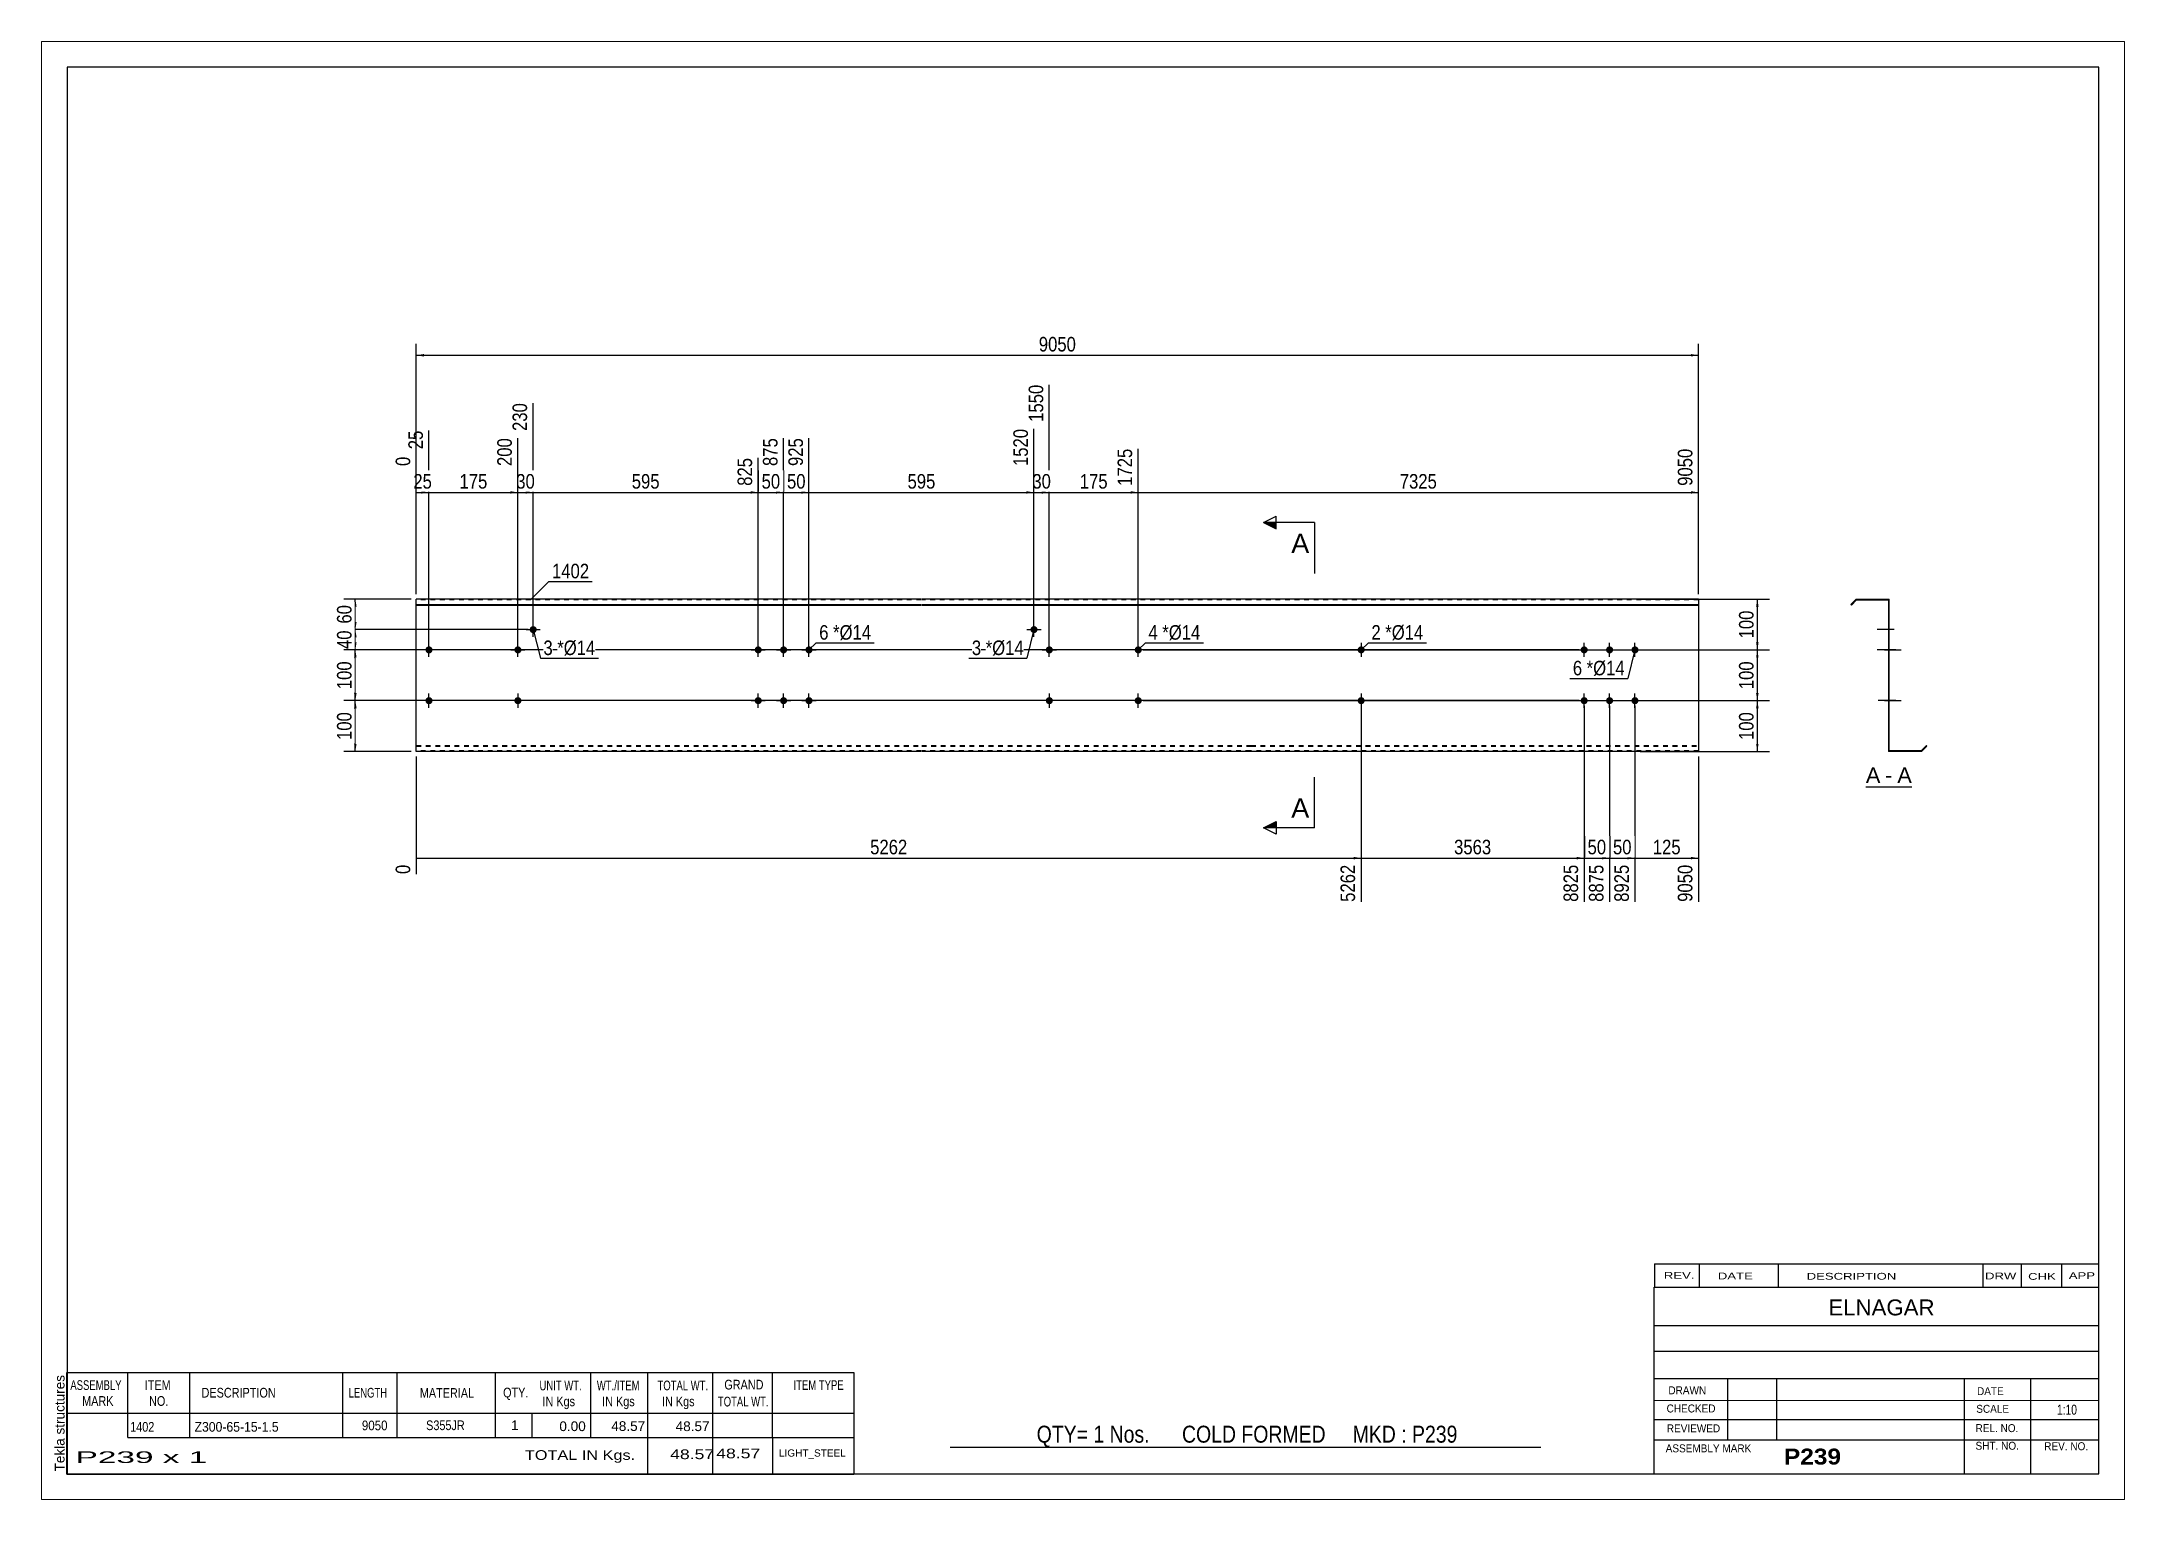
# Paper-space layout 'Layout1' of a CAD drawing. Header units: millimetres. Extents: x 0 to 410, y 0 to 287.
# The model-space entities are those that its viewports show. They can reach past a viewport. Long polylines and large blocks are cut down to what shows.
import ezdxf

# ---------------------------------------------------------------- set-up
doc = ezdxf.new("R2010")
doc.units = ezdxf.units.MM
doc.linetypes.add('DXK_LINE_DOT1', pattern=[1.8814, 0.9407, -0.9407])
doc.layers.add('Viewport layer', color=7, linetype='Continuous', plot=False)
doc.styles.add('Arial', font='ARIAL.TTF', dxfattribs={"height": 0.2})
doc.styles.add('Arial Bold', font='ARIALBD.TTF', dxfattribs={"height": 0.2})
doc.styles.add('Arial Narrow', font='ARIALN.TTF', dxfattribs={"height": 0.2})

# ---------------------------------------------------------------- blocks, each defined once
blk = doc.blocks.new('Unknown-629092433-1875')
at = {"color": 5, "linetype": 'Continuous'}
for p, q in [((331.25, 119.75), (-68.75, 119.75)), ((-68.75, 119.75), (-68.75, -157.25)), ((331.25, -157.25), (331.25, 119.75)), ((-68.75, -157.25), (331.25, -157.25))]:
    blk.add_line(p, q, dxfattribs=at)
at = {"color": 174, "linetype": 'Continuous', "style": 'Arial'}
blk.add_text('Tekla structures', height=1.9102, rotation=90, dxfattribs=at).set_placement((-69.25, -156.75))
blk = doc.blocks.new('Unknown-629092433-12 - 1234')
at = {"color": 7, "linetype": 'Continuous'}
blk.add_line((285.37, -21.95), (294.4, -21.95), dxfattribs=at)
at = {"color": 0, "linetype": 'Continuous'}
blk.add_wipeout([(288.21, -21.2), (288.21, -18), (285.37, -18), (285.37, -21.2)], dxfattribs=at)
blk.add_wipeout([(290.6, -21.2), (290.6, -18), (289.17, -18), (289.17, -21.2)], dxfattribs=at)
at = {"color": 96, "linetype": 'Continuous', "style": 'Arial'}
blk.add_text('A', height=3.06, dxfattribs=at).set_placement((285.37, -21.2))
at = {"color": 0, "linetype": 'Continuous'}
blk.add_wipeout([(294.4, -21.2), (294.4, -18), (291.56, -18), (291.56, -21.2)], dxfattribs=at)
at = {"color": 96, "linetype": 'Continuous', "style": 'Arial'}
for s, p in [('-', (289.17, -21.2)), ('A', (291.56, -21.2))]:
    blk.add_text(s, height=3.06, dxfattribs=at).set_placement(p)
blk = doc.blocks.new('Bolt-629092433-1223 - 1203')
at = {"linetype": 'Continuous'}
blk.add_hatch(color=3, dxfattribs=at).paths.add_polyline_path([(20.7, -5, -1), (19.3, -5, -1)])
at = {"color": 3, "linetype": 'Continuous'}
for p, q in [((20, -3.6), (20, -6.4)), ((21.4, -5), (18.6, -5))]:
    blk.add_line(p, q, dxfattribs=at)
blk = doc.blocks.new('Part-629092433-1218 - 1203')
at = {"color": 2, "linetype": 'Continuous'}
for p, q in [((0, -15), (0, 15)), ((45.11, 15), (0, 15)), ((0, 13.94), (45.11, 13.94)), ((0, 13.83), (45.11, 13.83)), ((99.4, 15), (45.21, 15)), ((45.21, 13.94), (99.4, 13.94)), ((45.21, 13.83), (99.4, 13.83)), ((164.21, 15), (99.5, 15)), ((99.5, 13.94), (164.21, 13.94)), ((99.5, 13.83), (164.21, 13.83)), ((207.71, 15), (164.31, 15)), ((164.31, 13.94), (207.71, 13.94)), ((164.31, 13.83), (207.71, 13.83)), ((252.41, 15), (207.81, 15)), ((207.81, 13.94), (252.41, 13.94)), ((207.81, 13.83), (252.41, 13.83)), ((252.41, 15), (252.41, -15)), ((45.11, -15), (0, -15)), ((99.4, -15), (45.21, -15)), ((164.21, -15), (99.5, -15)), ((207.71, -15), (164.31, -15)), ((252.41, -15), (207.81, -15))]:
    blk.add_line(p, q, dxfattribs=at)
at = {"color": 7, "linetype": 'DXK_LINE_DOT1'}
for p, q in [((45.11, 14.85), (0, 14.85)), ((99.4, 14.85), (45.21, 14.85)), ((164.21, 14.85), (99.5, 14.85)), ((207.71, 14.85), (164.31, 14.85)), ((252.41, 14.85), (207.81, 14.85)), ((0, -13.83), (45.11, -13.83)), ((0, -13.94), (45.11, -13.94)), ((45.11, -14.85), (0, -14.85)), ((45.21, -13.83), (99.4, -13.83)), ((45.21, -13.94), (99.4, -13.94)), ((99.4, -14.85), (45.21, -14.85)), ((99.5, -13.83), (164.21, -13.83)), ((99.5, -13.94), (164.21, -13.94)), ((164.21, -14.85), (99.5, -14.85)), ((164.31, -13.83), (207.71, -13.83)), ((164.31, -13.94), (207.71, -13.94)), ((207.71, -14.85), (164.31, -14.85)), ((207.81, -13.83), (252.41, -13.83)), ((207.81, -13.94), (252.41, -13.94)), ((252.41, -14.85), (207.81, -14.85))]:
    blk.add_line(p, q, dxfattribs=at)
blk = doc.blocks.new('Bolt-629092433-1219 - 1203')
at = {"linetype": 'Continuous'}
for points in [[(229.21, 5, -1), (230.61, 5, -1)], [(234.21, 5, -1), (235.61, 5, -1)], [(239.21, 5, -1), (240.61, 5, -1)], [(229.21, -5, -1), (230.61, -5, -1)], [(234.21, -5, -1), (235.61, -5, -1)], [(239.21, -5, -1), (240.61, -5, -1)]]:
    blk.add_hatch(color=3, dxfattribs=at).paths.add_polyline_path(points)
at = {"color": 3, "linetype": 'Continuous'}
for p, q in [((228.51, 5), (231.31, 5)), ((229.91, 3.6), (229.91, 6.4)), ((233.51, 5), (236.31, 5)), ((234.91, 3.6), (234.91, 6.4)), ((238.51, 5), (241.31, 5)), ((239.91, 3.6), (239.91, 6.4)), ((229.91, -6.4), (229.91, -3.6)), ((234.91, -6.4), (234.91, -3.6)), ((239.91, -6.4), (239.91, -3.6)), ((228.51, -5), (231.31, -5)), ((233.51, -5), (236.31, -5)), ((238.51, -5), (241.31, -5))]:
    blk.add_line(p, q, dxfattribs=at)
blk = doc.blocks.new('Bolt-629092433-1220 - 1203')
at = {"linetype": 'Continuous'}
for points in [[(66.61, 5, -1), (68.01, 5, -1)], [(71.61, 5, -1), (73.01, 5, -1)], [(76.61, 5, -1), (78.01, 5, -1)], [(66.61, -5, -1), (68.01, -5, -1)], [(71.61, -5, -1), (73.01, -5, -1)], [(76.61, -5, -1), (78.01, -5, -1)]]:
    blk.add_hatch(color=3, dxfattribs=at).paths.add_polyline_path(points)
at = {"color": 3, "linetype": 'Continuous'}
for p, q in [((65.91, 5), (68.71, 5)), ((67.31, 3.6), (67.31, 6.4)), ((70.91, 5), (73.71, 5)), ((72.31, 3.6), (72.31, 6.4)), ((75.91, 5), (78.71, 5)), ((77.31, 3.6), (77.31, 6.4)), ((67.31, -6.4), (67.31, -3.6)), ((72.31, -6.4), (72.31, -3.6)), ((77.31, -6.4), (77.31, -3.6)), ((65.91, -5), (68.71, -5)), ((70.91, -5), (73.71, -5)), ((75.91, -5), (78.71, -5))]:
    blk.add_line(p, q, dxfattribs=at)
blk = doc.blocks.new('Bolt-629092433-1221 - 1203')
at = {"linetype": 'Continuous'}
blk.add_hatch(color=3, dxfattribs=at).paths.add_polyline_path([(22.31, 8.99, -1), (23.71, 8.99, -1)])
at = {"color": 3, "linetype": 'Continuous'}
for p, q in [((21.61, 8.99), (24.41, 8.99)), ((23.01, 7.59), (23.01, 10.39))]:
    blk.add_line(p, q, dxfattribs=at)
blk = doc.blocks.new('Bolt-629092433-1222 - 1203')
at = {"linetype": 'Continuous'}
blk.add_hatch(color=3, dxfattribs=at).paths.add_polyline_path([(19.3, 5, -1), (20.7, 5, -1)])
at = {"color": 3, "linetype": 'Continuous'}
for p, q in [((18.6, 5), (21.4, 5)), ((20, 3.6), (20, 6.4))]:
    blk.add_line(p, q, dxfattribs=at)
blk = doc.blocks.new('Bolt-629092433-1224 - 1203')
at = {"linetype": 'Continuous'}
blk.add_hatch(color=3, dxfattribs=at).paths.add_polyline_path([(120.9, 8.99, -1), (122.3, 8.99, -1)])
at = {"color": 3, "linetype": 'Continuous'}
for p, q in [((120.2, 8.99), (123, 8.99)), ((121.6, 7.59), (121.6, 10.39))]:
    blk.add_line(p, q, dxfattribs=at)
blk = doc.blocks.new('Bolt-629092433-1225 - 1203')
at = {"linetype": 'Continuous'}
blk.add_hatch(color=3, dxfattribs=at).paths.add_polyline_path([(123.92, 5, -1), (125.32, 5, -1)])
at = {"color": 3, "linetype": 'Continuous'}
for p, q in [((123.22, 5), (126.02, 5)), ((124.62, 3.6), (124.62, 6.4))]:
    blk.add_line(p, q, dxfattribs=at)
blk = doc.blocks.new('Bolt-629092433-1226 - 1203')
at = {"linetype": 'Continuous'}
blk.add_hatch(color=3, dxfattribs=at).paths.add_polyline_path([(125.32, -5, -1), (123.92, -5, -1)])
at = {"color": 3, "linetype": 'Continuous'}
for p, q in [((124.62, -3.6), (124.62, -6.4)), ((126.02, -5), (123.22, -5))]:
    blk.add_line(p, q, dxfattribs=at)
blk = doc.blocks.new('Bolt-629092433-1227 - 1203')
at = {"linetype": 'Continuous'}
for points in [[(1.8, 5, -1), (3.2, 5, -1)], [(141.42, 5, -1), (142.82, 5, -1)]]:
    blk.add_hatch(color=3, dxfattribs=at).paths.add_polyline_path(points)
at = {"color": 3, "linetype": 'Continuous'}
for p, q in [((3.9, 5), (1.1, 5)), ((2.5, 3.6), (2.5, 6.4)), ((143.52, 5), (140.72, 5)), ((142.12, 3.6), (142.12, 6.4))]:
    blk.add_line(p, q, dxfattribs=at)
blk = doc.blocks.new('Bolt-629092433-1228 - 1203')
at = {"linetype": 'Continuous'}
for points in [[(1.8, -5, -1), (3.2, -5, -1)], [(141.42, -5, -1), (142.82, -5, -1)]]:
    blk.add_hatch(color=3, dxfattribs=at).paths.add_polyline_path(points)
at = {"color": 3, "linetype": 'Continuous'}
for p, q in [((2.5, -6.4), (2.5, -3.6)), ((142.12, -6.4), (142.12, -3.6)), ((3.9, -5), (1.1, -5)), ((143.52, -5), (140.72, -5))]:
    blk.add_line(p, q, dxfattribs=at)
blk = doc.blocks.new('Bolt-629092433-1229 - 1203')
at = {"linetype": 'Continuous'}
for points in [[(186.71, 5, -1), (185.31, 5, -1)], [(186.71, -5, -1), (185.31, -5, -1)]]:
    blk.add_hatch(color=3, dxfattribs=at).paths.add_polyline_path(points)
at = {"color": 3, "linetype": 'Continuous'}
for p, q in [((187.41, 5), (184.61, 5)), ((186.01, 6.4), (186.01, 3.6)), ((186.01, -3.6), (186.01, -6.4)), ((187.41, -5), (184.61, -5))]:
    blk.add_line(p, q, dxfattribs=at)
blk = doc.blocks.new('Bolt-629092433-1240 - 1234')
at = {"linetype": 'Continuous'}
blk.add_hatch(color=3, dxfattribs=at).paths.add_polyline_path([(289.81, 5.7), (289.81, 4.3), (289.96, 4.3), (289.96, 5.7)])
at = {"color": 3, "linetype": 'Continuous'}
for p, q in [((290.91, 5), (287.61, 5)), ((289.96, 5.7), (289.81, 5.7)), ((289.96, 4.3), (289.81, 4.3))]:
    blk.add_line(p, q, dxfattribs=at)
blk = doc.blocks.new('Part-629092433-1236 - 1234')
at = {"color": 2, "linetype": 'Continuous'}
for p, q in [((283.46, 15), (282.4, 13.94)), ((282.4, 13.94), (282.51, 13.83)), ((282.51, 13.83), (283.52, 14.85)), ((283.46, 15), (289.96, 15)), ((283.52, 14.85), (289.81, 14.85)), ((289.81, 14.85), (289.81, -15)), ((289.96, -14.85), (289.96, 15)), ((296.31, -15), (289.81, -15)), ((296.25, -14.85), (289.96, -14.85)), ((297.27, -13.83), (296.25, -14.85)), ((296.31, -15), (297.37, -13.94)), ((297.37, -13.94), (297.27, -13.83))]:
    blk.add_line(p, q, dxfattribs=at)
blk = doc.blocks.new('Bolt-629092433-1237 - 1234')
at = {"linetype": 'Continuous'}
for points in [[(289.81, 5.7), (289.81, 4.3), (289.96, 4.3), (289.96, 5.7)], [(289.81, 5.7), (289.81, 4.3), (289.96, 4.3), (289.96, 5.7)], [(289.81, 5.7), (289.81, 4.3), (289.96, 4.3), (289.96, 5.7)], [(289.81, -4.3), (289.81, -5.7), (289.96, -5.7), (289.96, -4.3)], [(289.81, -4.3), (289.81, -5.7), (289.96, -5.7), (289.96, -4.3)], [(289.81, -4.3), (289.81, -5.7), (289.96, -5.7), (289.96, -4.3)]]:
    blk.add_hatch(color=3, dxfattribs=at).paths.add_polyline_path(points)
at = {"color": 3, "linetype": 'Continuous'}
for p, q in [((291.26, 5), (287.96, 5)), ((291.26, 5), (287.96, 5)), ((291.26, 5), (287.96, 5)), ((289.96, 5.7), (289.81, 5.7)), ((289.96, 5.7), (289.81, 5.7)), ((289.96, 5.7), (289.81, 5.7)), ((289.96, 4.3), (289.81, 4.3)), ((289.96, 4.3), (289.81, 4.3)), ((289.96, 4.3), (289.81, 4.3)), ((291.26, -5), (287.96, -5)), ((291.26, -5), (287.96, -5)), ((291.26, -5), (287.96, -5)), ((289.96, -4.3), (289.81, -4.3)), ((289.96, -4.3), (289.81, -4.3)), ((289.96, -4.3), (289.81, -4.3)), ((289.96, -5.7), (289.81, -5.7)), ((289.96, -5.7), (289.81, -5.7)), ((289.96, -5.7), (289.81, -5.7))]:
    blk.add_line(p, q, dxfattribs=at)
blk = doc.blocks.new('Bolt-629092433-1238 - 1234')
at = {"linetype": 'Continuous'}
for points in [[(289.81, 5.7), (289.81, 4.3), (289.96, 4.3), (289.96, 5.7)], [(289.81, 5.7), (289.81, 4.3), (289.96, 4.3), (289.96, 5.7)], [(289.81, 5.7), (289.81, 4.3), (289.96, 4.3), (289.96, 5.7)], [(289.81, -4.3), (289.81, -5.7), (289.96, -5.7), (289.96, -4.3)], [(289.81, -4.3), (289.81, -5.7), (289.96, -5.7), (289.96, -4.3)], [(289.81, -4.3), (289.81, -5.7), (289.96, -5.7), (289.96, -4.3)]]:
    blk.add_hatch(color=3, dxfattribs=at).paths.add_polyline_path(points)
at = {"color": 3, "linetype": 'Continuous'}
for p, q in [((291.26, 5), (287.96, 5)), ((291.26, 5), (287.96, 5)), ((291.26, 5), (287.96, 5)), ((289.96, 5.7), (289.81, 5.7)), ((289.96, 5.7), (289.81, 5.7)), ((289.96, 5.7), (289.81, 5.7)), ((289.96, 4.3), (289.81, 4.3)), ((289.96, 4.3), (289.81, 4.3)), ((289.96, 4.3), (289.81, 4.3)), ((291.26, -5), (287.96, -5)), ((291.26, -5), (287.96, -5)), ((291.26, -5), (287.96, -5)), ((289.96, -4.3), (289.81, -4.3)), ((289.96, -4.3), (289.81, -4.3)), ((289.96, -4.3), (289.81, -4.3)), ((289.96, -5.7), (289.81, -5.7)), ((289.96, -5.7), (289.81, -5.7)), ((289.96, -5.7), (289.81, -5.7))]:
    blk.add_line(p, q, dxfattribs=at)
blk = doc.blocks.new('Bolt-629092433-1239 - 1234')
at = {"linetype": 'Continuous'}
blk.add_hatch(color=3, dxfattribs=at).paths.add_polyline_path([(289.81, 9.69), (289.81, 8.29), (289.96, 8.29), (289.96, 9.69)])
at = {"color": 3, "linetype": 'Continuous'}
for p, q in [((290.91, 8.99), (287.61, 8.99)), ((289.96, 9.69), (289.81, 9.69)), ((289.96, 8.29), (289.81, 8.29))]:
    blk.add_line(p, q, dxfattribs=at)
blk = doc.blocks.new('Bolt-629092433-1241 - 1234')
at = {"linetype": 'Continuous'}
blk.add_hatch(color=3, dxfattribs=at).paths.add_polyline_path([(289.96, -5.7), (289.96, -4.3), (289.81, -4.3), (289.81, -5.7)])
at = {"color": 3, "linetype": 'Continuous'}
for p, q in [((289.96, -4.3), (289.81, -4.3)), ((290.76, -5), (289.81, -5)), ((289.96, -5.7), (289.81, -5.7))]:
    blk.add_line(p, q, dxfattribs=at)
blk = doc.blocks.new('Bolt-629092433-1242 - 1234')
at = {"linetype": 'Continuous'}
blk.add_hatch(color=3, dxfattribs=at).paths.add_polyline_path([(289.81, 9.69), (289.81, 8.29), (289.96, 8.29), (289.96, 9.69)])
at = {"color": 3, "linetype": 'Continuous'}
for p, q in [((290.91, 8.99), (287.61, 8.99)), ((289.96, 9.69), (289.81, 9.69)), ((289.96, 8.29), (289.81, 8.29))]:
    blk.add_line(p, q, dxfattribs=at)
blk = doc.blocks.new('Bolt-629092433-1243 - 1234')
at = {"linetype": 'Continuous'}
blk.add_hatch(color=3, dxfattribs=at).paths.add_polyline_path([(289.81, 5.7), (289.81, 4.3), (289.96, 4.3), (289.96, 5.7)])
at = {"color": 3, "linetype": 'Continuous'}
for p, q in [((290.91, 5), (287.61, 5)), ((289.96, 5.7), (289.81, 5.7)), ((289.96, 4.3), (289.81, 4.3))]:
    blk.add_line(p, q, dxfattribs=at)
blk = doc.blocks.new('Bolt-629092433-1244 - 1234')
at = {"linetype": 'Continuous'}
blk.add_hatch(color=3, dxfattribs=at).paths.add_polyline_path([(289.96, -5.7), (289.96, -4.3), (289.81, -4.3), (289.81, -5.7)])
at = {"color": 3, "linetype": 'Continuous'}
for p, q in [((289.96, -4.3), (289.81, -4.3)), ((290.76, -5), (289.81, -5)), ((289.96, -5.7), (289.81, -5.7))]:
    blk.add_line(p, q, dxfattribs=at)
blk = doc.blocks.new('Bolt-629092433-1245 - 1234')
at = {"linetype": 'Continuous'}
blk.add_hatch(color=3, dxfattribs=at).paths.add_polyline_path([(289.81, 5.7), (289.81, 4.3), (289.96, 4.3), (289.96, 5.7)])
blk.add_hatch(color=3, dxfattribs=at).paths.add_polyline_path([(289.81, 5.7), (289.81, 4.3), (289.96, 4.3), (289.96, 5.7)])
at = {"color": 3, "linetype": 'Continuous'}
for p, q in [((289.01, 5), (292.31, 5)), ((289.01, 5), (292.31, 5)), ((289.81, 5.7), (289.96, 5.7)), ((289.81, 5.7), (289.96, 5.7)), ((289.81, 4.3), (289.96, 4.3)), ((289.81, 4.3), (289.96, 4.3))]:
    blk.add_line(p, q, dxfattribs=at)
blk = doc.blocks.new('Bolt-629092433-1246 - 1234')
at = {"linetype": 'Continuous'}
blk.add_hatch(color=3, dxfattribs=at).paths.add_polyline_path([(289.81, -4.3), (289.81, -5.7), (289.96, -5.7), (289.96, -4.3)])
blk.add_hatch(color=3, dxfattribs=at).paths.add_polyline_path([(289.81, -4.3), (289.81, -5.7), (289.96, -5.7), (289.96, -4.3)])
at = {"color": 3, "linetype": 'Continuous'}
for p, q in [((289.01, -5), (292.31, -5)), ((289.01, -5), (292.31, -5)), ((289.81, -4.3), (289.96, -4.3)), ((289.81, -4.3), (289.96, -4.3)), ((289.81, -5.7), (289.96, -5.7)), ((289.81, -5.7), (289.96, -5.7))]:
    blk.add_line(p, q, dxfattribs=at)
blk = doc.blocks.new('Bolt-629092433-1247 - 1234')
at = {"linetype": 'Continuous'}
for points in [[(289.96, 4.3), (289.96, 5.7), (289.81, 5.7), (289.81, 4.3)], [(289.96, -5.7), (289.96, -4.3), (289.81, -4.3), (289.81, -5.7)]]:
    blk.add_hatch(color=3, dxfattribs=at).paths.add_polyline_path(points)
at = {"color": 3, "linetype": 'Continuous'}
for p, q in [((289.96, 5), (287.81, 5)), ((289.96, 5.7), (289.81, 5.7)), ((289.96, 4.3), (289.81, 4.3)), ((289.96, -5), (287.81, -5)), ((289.96, -4.3), (289.81, -4.3)), ((289.96, -5.7), (289.81, -5.7))]:
    blk.add_line(p, q, dxfattribs=at)
blk = doc.blocks.new('StraightDimension-629092433-1328 - 1203')
at = {"linetype": 'Continuous'}
for points in [[(-12.25, 13.5), (-12, 15), (-11.75, 13.5)], [(-11.75, 10.49), (-12, 8.99), (-12.25, 10.49)]]:
    blk.add_hatch(color=7, dxfattribs=at).paths.add_polyline_path(points)
at = {"color": 7, "linetype": 'Continuous'}
for p, q in [((-1, 15), (-14.25, 15)), ((-12, 8.99), (-12, 15)), ((22.01, 8.99), (-14.25, 8.99))]:
    blk.add_line(p, q, dxfattribs=at)
at = {"color": 0}
blk.add_wipeout([(-12.15, 14.42), (-16.35, 14.42), (-16.35, 9.57), (-12.15, 9.57)], dxfattribs=at)
at = {"color": 3, "style": 'Arial Narrow'}
blk.add_text('60', height=2.863, rotation=90.0002, dxfattribs=at).set_placement((-12.75, 10.17))
blk = doc.blocks.new('StraightDimension-629092433-1348 - 1203')
at = {"linetype": 'Continuous'}
for points in [[(263.75, 13.5), (264, 15), (264.25, 13.5)], [(264.25, 6.5), (264, 5), (263.75, 6.5)]]:
    blk.add_hatch(color=7, dxfattribs=at).paths.add_polyline_path(points)
at = {"color": 7, "linetype": 'Continuous'}
for p, q in [((240.91, 15), (266.4, 15)), ((264, 5), (264, 15)), ((143.12, 5), (266.4, 5))]:
    blk.add_line(p, q, dxfattribs=at)
at = {"color": 0}
blk.add_wipeout([(263.85, 13.34), (259.65, 13.34), (259.65, 6.66), (263.85, 6.66)], dxfattribs=at)
at = {"color": 3, "style": 'Arial Narrow'}
blk.add_text('100', height=2.863, rotation=90.0002, dxfattribs=at).set_placement((263.25, 7.26))
blk = doc.blocks.new('StraightDimension-629092433-1350 - 1203')
at = {"linetype": 'Continuous'}
for points in [[(263.75, -6.5), (264, -5), (264.25, -6.5)], [(264.25, -13.5), (264, -15), (263.75, -13.5)]]:
    blk.add_hatch(color=7, dxfattribs=at).paths.add_polyline_path(points)
at = {"color": 7, "linetype": 'Continuous'}
for p, q in [((143.12, -5), (266.4, -5)), ((264, -15), (264, -5)), ((240.91, -15), (266.4, -15))]:
    blk.add_line(p, q, dxfattribs=at)
at = {"color": 0}
blk.add_wipeout([(263.85, -6.66), (259.65, -6.66), (259.65, -13.34), (263.85, -13.34)], dxfattribs=at)
at = {"color": 3, "style": 'Arial Narrow'}
blk.add_text('100', height=2.863, rotation=90.0002, dxfattribs=at).set_placement((263.25, -12.74))
blk = doc.blocks.new('StraightDimension-629092433-1312 - 1203')
at = {"linetype": 'Continuous'}
blk.add_hatch(color=7, dxfattribs=at).paths.add_polyline_path([(184.51, -35.75), (186.01, -36), (184.51, -36.25)])
at = {"color": 7, "linetype": 'Continuous'}
for p, q in [((186.01, -6), (186.01, -44.61)), ((0, -16), (0, -39.13)), ((0, -36), (186.01, -36))]:
    blk.add_line(p, q, dxfattribs=at)
at = {"color": 0}
blk.add_wipeout([(97.26, -35.85), (97.26, -31.65), (88.75, -31.65), (88.75, -35.85)], dxfattribs=at)
at = {"color": 0, "linetype": 'Continuous'}
for points in [[(-0.6, -36.7), (-4.8, -36.7), (-4.8, -39.73), (-0.6, -39.73)], [(185.41, -36.7), (181.21, -36.7), (181.21, -45.21), (185.41, -45.21)]]:
    blk.add_wipeout(points, dxfattribs=at)
at = {"color": 3, "style": 'Arial Narrow'}
blk.add_text('5262', height=2.863, dxfattribs=at).set_placement((89.35, -35.25))
at = {"color": 3, "linetype": 'Continuous', "style": 'Arial Narrow'}
for s, height, p in [('0', 2.86, (-1.2, -39.13)), ('5262', 2.863, (184.81, -44.61))]:
    blk.add_text(s, height=height, rotation=90.0002, dxfattribs=at).set_placement(p)
blk = doc.blocks.new('StraightDimension-629092433-1263 - 1203')
at = {"linetype": 'Continuous'}
blk.add_hatch(color=7, dxfattribs=at).paths.add_polyline_path([(75.81, 36.25), (77.31, 36), (75.81, 35.75)])
at = {"color": 7, "linetype": 'Continuous'}
for p, q in [((72.31, 6), (72.31, 46.68)), ((77.31, 6), (77.31, 46.68)), ((72.31, 36), (77.31, 36))]:
    blk.add_line(p, q, dxfattribs=at)
at = {"color": 0}
blk.add_wipeout([(77.24, 36.15), (77.24, 40.35), (72.38, 40.35), (72.38, 36.15)], dxfattribs=at)
at = {"color": 0, "linetype": 'Continuous'}
blk.add_wipeout([(76.71, 47.28), (72.51, 47.28), (72.51, 40.6), (76.71, 40.6)], dxfattribs=at)
at = {"color": 3, "linetype": 'Continuous', "style": 'Arial Narrow'}
blk.add_text('925', height=2.863, rotation=90.0002, dxfattribs=at).set_placement((76.11, 41.2))
at = {"color": 3, "style": 'Arial Narrow'}
blk.add_text('50', height=2.863, dxfattribs=at).set_placement((72.98, 36.75))
blk = doc.blocks.new('StraightDimension-629092433-1329 - 1203')
at = {"linetype": 'Continuous'}
for points in [[(-12.25, 7.49), (-12, 8.99), (-11.75, 7.49)], [(-11.75, 6.5), (-12, 5), (-12.25, 6.5)]]:
    blk.add_hatch(color=7, dxfattribs=at).paths.add_polyline_path(points)
at = {"color": 7, "linetype": 'Continuous'}
for p, q in [((22.01, 8.99), (-14.25, 8.99)), ((-12, 5), (-12, 8.99)), ((228.91, 5), (-14.25, 5))]:
    blk.add_line(p, q, dxfattribs=at)
at = {"color": 0}
blk.add_wipeout([(-12.15, 9.42), (-16.35, 9.42), (-16.35, 4.57), (-12.15, 4.57)], dxfattribs=at)
at = {"color": 3, "style": 'Arial Narrow'}
blk.add_text('40', height=2.863, rotation=90.0002, dxfattribs=at).set_placement((-12.75, 5.17))
blk = doc.blocks.new('StraightDimension-629092433-1330 - 1203')
at = {"linetype": 'Continuous'}
for points in [[(-12.25, 3.5), (-12, 5), (-11.75, 3.5)], [(-11.75, -3.5), (-12, -5), (-12.25, -3.5)]]:
    blk.add_hatch(color=7, dxfattribs=at).paths.add_polyline_path(points)
at = {"color": 7, "linetype": 'Continuous'}
for p, q in [((228.91, 5), (-14.25, 5)), ((-12, -5), (-12, 5)), ((228.91, -5), (-14.25, -5))]:
    blk.add_line(p, q, dxfattribs=at)
at = {"color": 0}
blk.add_wipeout([(-12.15, 3.34), (-16.35, 3.34), (-16.35, -3.34), (-12.15, -3.34)], dxfattribs=at)
at = {"color": 3, "style": 'Arial Narrow'}
blk.add_text('100', height=2.863, rotation=90.0002, dxfattribs=at).set_placement((-12.75, -2.74))
blk = doc.blocks.new('StraightDimension-629092433-1259 - 1203')
at = {"linetype": 'Continuous'}
blk.add_hatch(color=7, dxfattribs=at).paths.add_polyline_path([(250.91, 36.25), (252.41, 36), (250.91, 35.75)])
at = {"color": 7, "linetype": 'Continuous'}
for p, q in [((142.12, 6), (142.12, 44.61)), ((252.41, 16), (252.41, 44.61)), ((142.12, 36), (252.41, 36))]:
    blk.add_line(p, q, dxfattribs=at)
at = {"color": 0, "linetype": 'Continuous'}
blk.add_wipeout([(251.81, 45.21), (247.61, 45.21), (247.61, 36.7), (251.81, 36.7)], dxfattribs=at)
at = {"color": 0}
blk.add_wipeout([(201.52, 36.15), (201.52, 40.35), (193.01, 40.35), (193.01, 36.15)], dxfattribs=at)
at = {"color": 3, "linetype": 'Continuous', "style": 'Arial Narrow'}
blk.add_text('9050', height=2.863, rotation=90.0002, dxfattribs=at).set_placement((251.21, 37.3))
at = {"color": 3, "style": 'Arial Narrow'}
blk.add_text('7325', height=2.863, dxfattribs=at).set_placement((193.61, 36.75))
blk = doc.blocks.new('StraightDimension-629092433-1260 - 1203')
at = {"linetype": 'Continuous'}
blk.add_hatch(color=7, dxfattribs=at).paths.add_polyline_path([(140.62, 36.25), (142.12, 36), (140.62, 35.75)])
at = {"color": 7, "linetype": 'Continuous'}
for p, q in [((124.62, 6), (124.62, 57.21)), ((142.12, 6), (142.12, 44.61)), ((124.62, 36), (142.12, 36))]:
    blk.add_line(p, q, dxfattribs=at)
at = {"color": 0}
blk.add_wipeout([(136.71, 36.15), (136.71, 40.35), (130.02, 40.35), (130.02, 36.15)], dxfattribs=at)
at = {"color": 0, "linetype": 'Continuous'}
blk.add_wipeout([(141.52, 45.21), (137.32, 45.21), (137.32, 36.7), (141.52, 36.7)], dxfattribs=at)
at = {"color": 3, "linetype": 'Continuous', "style": 'Arial Narrow'}
blk.add_text('1725', height=2.863, rotation=90.0002, dxfattribs=at).set_placement((140.92, 37.3))
at = {"color": 3, "style": 'Arial Narrow'}
blk.add_text('175', height=2.863, dxfattribs=at).set_placement((130.62, 36.75))
blk = doc.blocks.new('StraightDimension-629092433-1261 - 1203')
at = {"linetype": 'Continuous'}
blk.add_hatch(color=7, dxfattribs=at).paths.add_polyline_path([(123.12, 36.25), (124.62, 36), (123.12, 35.75)])
at = {"color": 7, "linetype": 'Continuous'}
for p, q in [((124.62, 6), (124.62, 57.21)), ((121.6, 9.99), (121.6, 48.51)), ((121.6, 36), (124.62, 36))]:
    blk.add_line(p, q, dxfattribs=at)
at = {"color": 0, "linetype": 'Continuous'}
blk.add_wipeout([(124.02, 57.81), (119.82, 57.81), (119.82, 49.3), (124.02, 49.3)], dxfattribs=at)
at = {"color": 0}
blk.add_wipeout([(125.54, 36.15), (125.54, 40.35), (120.68, 40.35), (120.68, 36.15)], dxfattribs=at)
at = {"color": 3, "linetype": 'Continuous', "style": 'Arial Narrow'}
blk.add_text('1550', height=2.863, rotation=90.0002, dxfattribs=at).set_placement((123.42, 49.9))
at = {"color": 3, "style": 'Arial Narrow'}
blk.add_text('30', height=2.863, dxfattribs=at).set_placement((121.28, 36.75))
blk = doc.blocks.new('StraightDimension-629092433-1262 - 1203')
at = {"linetype": 'Continuous'}
blk.add_hatch(color=7, dxfattribs=at).paths.add_polyline_path([(120.1, 36.25), (121.6, 36), (120.1, 35.75)])
at = {"color": 7, "linetype": 'Continuous'}
for p, q in [((77.31, 6), (77.31, 46.68)), ((121.6, 9.99), (121.6, 48.51)), ((77.31, 36), (121.6, 36))]:
    blk.add_line(p, q, dxfattribs=at)
at = {"color": 0, "linetype": 'Continuous'}
blk.add_wipeout([(121, 49.11), (116.8, 49.11), (116.8, 40.6), (121, 40.6)], dxfattribs=at)
at = {"color": 0}
blk.add_wipeout([(102.8, 36.15), (102.8, 40.35), (96.11, 40.35), (96.11, 36.15)], dxfattribs=at)
at = {"color": 3, "linetype": 'Continuous', "style": 'Arial Narrow'}
blk.add_text('1520', height=2.863, rotation=90.0002, dxfattribs=at).set_placement((120.4, 41.2))
at = {"color": 3, "style": 'Arial Narrow'}
blk.add_text('595', height=2.863, dxfattribs=at).set_placement((96.71, 36.75))
blk = doc.blocks.new('StraightDimension-629092433-1264 - 1203')
at = {"linetype": 'Continuous'}
blk.add_hatch(color=7, dxfattribs=at).paths.add_polyline_path([(70.81, 36.25), (72.31, 36), (70.81, 35.75)])
at = {"color": 7, "linetype": 'Continuous'}
for p, q in [((72.31, 6), (72.31, 46.68)), ((67.31, 6), (67.31, 42.78)), ((67.31, 36), (72.31, 36))]:
    blk.add_line(p, q, dxfattribs=at)
at = {"color": 0}
blk.add_wipeout([(72.24, 36.15), (72.24, 40.35), (67.38, 40.35), (67.38, 36.15)], dxfattribs=at)
at = {"color": 0, "linetype": 'Continuous'}
blk.add_wipeout([(71.71, 47.28), (67.51, 47.28), (67.51, 40.6), (71.71, 40.6)], dxfattribs=at)
at = {"color": 3, "linetype": 'Continuous', "style": 'Arial Narrow'}
blk.add_text('875', height=2.863, rotation=90.0002, dxfattribs=at).set_placement((71.11, 41.2))
at = {"color": 3, "style": 'Arial Narrow'}
blk.add_text('50', height=2.863, dxfattribs=at).set_placement((67.98, 36.75))
blk = doc.blocks.new('StraightDimension-629092433-1265 - 1203')
at = {"linetype": 'Continuous'}
blk.add_hatch(color=7, dxfattribs=at).paths.add_polyline_path([(65.81, 36.25), (67.31, 36), (65.81, 35.75)])
at = {"color": 7, "linetype": 'Continuous'}
for p, q in [((23.01, 9.99), (23.01, 53.58)), ((67.31, 6), (67.31, 42.78)), ((23.01, 36), (67.31, 36))]:
    blk.add_line(p, q, dxfattribs=at)
at = {"color": 0, "linetype": 'Continuous'}
blk.add_wipeout([(66.71, 43.38), (62.51, 43.38), (62.51, 36.7), (66.71, 36.7)], dxfattribs=at)
at = {"color": 0}
blk.add_wipeout([(48.5, 36.15), (48.5, 40.35), (41.82, 40.35), (41.82, 36.15)], dxfattribs=at)
at = {"color": 3, "linetype": 'Continuous', "style": 'Arial Narrow'}
blk.add_text('825', height=2.863, rotation=90.0002, dxfattribs=at).set_placement((66.11, 37.3))
at = {"color": 3, "style": 'Arial Narrow'}
blk.add_text('595', height=2.863, dxfattribs=at).set_placement((42.42, 36.75))
blk = doc.blocks.new('StraightDimension-629092433-1266 - 1203')
at = {"linetype": 'Continuous'}
blk.add_hatch(color=7, dxfattribs=at).paths.add_polyline_path([(21.51, 36.25), (23.01, 36), (21.51, 35.75)])
at = {"color": 7, "linetype": 'Continuous'}
for p, q in [((23.01, 9.99), (23.01, 53.58)), ((20, 6), (20, 46.68)), ((20, 36), (23.01, 36))]:
    blk.add_line(p, q, dxfattribs=at)
at = {"color": 0, "linetype": 'Continuous'}
blk.add_wipeout([(22.41, 54.18), (18.21, 54.18), (18.21, 47.5), (22.41, 47.5)], dxfattribs=at)
at = {"color": 0}
blk.add_wipeout([(23.94, 36.15), (23.94, 40.35), (19.08, 40.35), (19.08, 36.15)], dxfattribs=at)
at = {"color": 3, "linetype": 'Continuous', "style": 'Arial Narrow'}
blk.add_text('230', height=2.863, rotation=90.0002, dxfattribs=at).set_placement((21.81, 48.1))
at = {"color": 3, "style": 'Arial Narrow'}
blk.add_text('30', height=2.863, dxfattribs=at).set_placement((19.68, 36.75))
blk = doc.blocks.new('StraightDimension-629092433-1267 - 1203')
at = {"linetype": 'Continuous'}
blk.add_hatch(color=7, dxfattribs=at).paths.add_polyline_path([(18.5, 36.25), (20, 36), (18.5, 35.75)])
at = {"color": 7, "linetype": 'Continuous'}
for p, q in [((2.5, 6), (2.5, 48.16)), ((20, 6), (20, 46.68)), ((2.5, 36), (20, 36))]:
    blk.add_line(p, q, dxfattribs=at)
at = {"color": 0}
blk.add_wipeout([(14.59, 36.15), (14.59, 40.35), (7.91, 40.35), (7.91, 36.15)], dxfattribs=at)
at = {"color": 0, "linetype": 'Continuous'}
blk.add_wipeout([(19.4, 47.28), (15.2, 47.28), (15.2, 40.6), (19.4, 40.6)], dxfattribs=at)
at = {"color": 3, "linetype": 'Continuous', "style": 'Arial Narrow'}
blk.add_text('200', height=2.863, rotation=90.0002, dxfattribs=at).set_placement((18.8, 41.2))
at = {"color": 3, "style": 'Arial Narrow'}
blk.add_text('175', height=2.863, dxfattribs=at).set_placement((8.51, 36.75))
blk = doc.blocks.new('StraightDimension-629092433-1331 - 1203')
at = {"linetype": 'Continuous'}
for points in [[(-12.25, -6.5), (-12, -5), (-11.75, -6.5)], [(-11.75, -13.5), (-12, -15), (-12.25, -13.5)]]:
    blk.add_hatch(color=7, dxfattribs=at).paths.add_polyline_path(points)
at = {"color": 7, "linetype": 'Continuous'}
for p, q in [((228.91, -5), (-14.25, -5)), ((-12, -15), (-12, -5)), ((-1, -15), (-14.25, -15))]:
    blk.add_line(p, q, dxfattribs=at)
at = {"color": 0}
blk.add_wipeout([(-12.15, -6.66), (-16.35, -6.66), (-16.35, -13.34), (-12.15, -13.34)], dxfattribs=at)
at = {"color": 3, "style": 'Arial Narrow'}
blk.add_text('100', height=2.863, rotation=90.0002, dxfattribs=at).set_placement((-12.75, -12.74))
blk = doc.blocks.new('StraightDimension-629092433-1268 - 1203')
at = {"linetype": 'Continuous'}
blk.add_hatch(color=7, dxfattribs=at).paths.add_polyline_path([(1, 36.25), (2.5, 36), (1, 35.75)])
at = {"color": 7, "linetype": 'Continuous'}
for p, q in [((2.5, 6), (2.5, 48.16)), ((0, 16), (0, 43.03)), ((0, 36), (2.5, 36))]:
    blk.add_line(p, q, dxfattribs=at)
at = {"color": 0, "linetype": 'Continuous'}
blk.add_wipeout([(1.9, 48.76), (-2.3, 48.76), (-2.3, 43.9), (1.9, 43.9)], dxfattribs=at)
at = {"color": 0}
blk.add_wipeout([(3.68, 36.15), (3.68, 40.35), (-1.18, 40.35), (-1.18, 36.15)], dxfattribs=at)
at = {"color": 0, "linetype": 'Continuous'}
blk.add_wipeout([(-0.6, 43.63), (-4.8, 43.63), (-4.8, 40.6), (-0.6, 40.6)], dxfattribs=at)
at = {"color": 3, "linetype": 'Continuous', "style": 'Arial Narrow'}
for s, height, p in [('25', 2.863, (1.3, 44.5)), ('0', 2.86, (-1.2, 41.2))]:
    blk.add_text(s, height=height, rotation=90.0002, dxfattribs=at).set_placement(p)
at = {"color": 3, "style": 'Arial Narrow'}
blk.add_text('25', height=2.863, dxfattribs=at).set_placement((-0.58, 36.75))
blk = doc.blocks.new('StraightDimension-629092433-1308 - 1203')
at = {"linetype": 'Continuous'}
blk.add_hatch(color=7, dxfattribs=at).paths.add_polyline_path([(250.91, -35.75), (252.41, -36), (250.91, -36.25)])
at = {"color": 7, "linetype": 'Continuous'}
for p, q in [((239.91, -6), (239.91, -44.61)), ((252.41, -16), (252.41, -44.61)), ((239.91, -36), (252.41, -36))]:
    blk.add_line(p, q, dxfattribs=at)
at = {"color": 0}
blk.add_wipeout([(249.5, -35.85), (249.5, -31.65), (242.82, -31.65), (242.82, -35.85)], dxfattribs=at)
at = {"color": 0, "linetype": 'Continuous'}
blk.add_wipeout([(251.81, -36.7), (247.61, -36.7), (247.61, -45.21), (251.81, -45.21)], dxfattribs=at)
at = {"color": 3, "style": 'Arial Narrow'}
blk.add_text('125', height=2.863, dxfattribs=at).set_placement((243.42, -35.25))
at = {"color": 3, "linetype": 'Continuous', "style": 'Arial Narrow'}
blk.add_text('9050', height=2.863, rotation=90.0002, dxfattribs=at).set_placement((251.21, -44.61))
blk = doc.blocks.new('StraightDimension-629092433-1309 - 1203')
at = {"linetype": 'Continuous'}
blk.add_hatch(color=7, dxfattribs=at).paths.add_polyline_path([(238.41, -35.75), (239.91, -36), (238.41, -36.25)])
at = {"color": 7, "linetype": 'Continuous'}
for p, q in [((234.91, -6), (234.91, -44.61)), ((239.91, -6), (239.91, -44.61)), ((234.91, -36), (239.91, -36))]:
    blk.add_line(p, q, dxfattribs=at)
at = {"color": 0}
blk.add_wipeout([(239.84, -35.85), (239.84, -31.65), (234.98, -31.65), (234.98, -35.85)], dxfattribs=at)
at = {"color": 0, "linetype": 'Continuous'}
blk.add_wipeout([(239.31, -36.7), (235.11, -36.7), (235.11, -45.21), (239.31, -45.21)], dxfattribs=at)
at = {"color": 3, "style": 'Arial Narrow'}
blk.add_text('50', height=2.863, dxfattribs=at).set_placement((235.58, -35.25))
at = {"color": 3, "linetype": 'Continuous', "style": 'Arial Narrow'}
blk.add_text('8925', height=2.863, rotation=90.0002, dxfattribs=at).set_placement((238.71, -44.61))
blk = doc.blocks.new('StraightDimension-629092433-1310 - 1203')
at = {"linetype": 'Continuous'}
blk.add_hatch(color=7, dxfattribs=at).paths.add_polyline_path([(233.41, -35.75), (234.91, -36), (233.41, -36.25)])
at = {"color": 7, "linetype": 'Continuous'}
for p, q in [((229.91, -6), (229.91, -44.61)), ((234.91, -6), (234.91, -44.61)), ((229.91, -36), (234.91, -36))]:
    blk.add_line(p, q, dxfattribs=at)
at = {"color": 0}
blk.add_wipeout([(234.84, -35.85), (234.84, -31.65), (229.98, -31.65), (229.98, -35.85)], dxfattribs=at)
at = {"color": 0, "linetype": 'Continuous'}
blk.add_wipeout([(234.31, -36.7), (230.11, -36.7), (230.11, -45.21), (234.31, -45.21)], dxfattribs=at)
at = {"color": 3, "style": 'Arial Narrow'}
blk.add_text('50', height=2.863, dxfattribs=at).set_placement((230.58, -35.25))
at = {"color": 3, "linetype": 'Continuous', "style": 'Arial Narrow'}
blk.add_text('8875', height=2.863, rotation=90.0002, dxfattribs=at).set_placement((233.71, -44.61))
blk = doc.blocks.new('StraightDimension-629092433-1311 - 1203')
at = {"linetype": 'Continuous'}
blk.add_hatch(color=7, dxfattribs=at).paths.add_polyline_path([(228.41, -35.75), (229.91, -36), (228.41, -36.25)])
at = {"color": 7, "linetype": 'Continuous'}
for p, q in [((186.01, -6), (186.01, -44.61)), ((229.91, -6), (229.91, -44.61)), ((186.01, -36), (229.91, -36))]:
    blk.add_line(p, q, dxfattribs=at)
at = {"color": 0}
blk.add_wipeout([(212.22, -35.85), (212.22, -31.65), (203.7, -31.65), (203.7, -35.85)], dxfattribs=at)
at = {"color": 0, "linetype": 'Continuous'}
blk.add_wipeout([(229.31, -36.7), (225.11, -36.7), (225.11, -45.21), (229.31, -45.21)], dxfattribs=at)
at = {"color": 3, "style": 'Arial Narrow'}
blk.add_text('3563', height=2.863, dxfattribs=at).set_placement((204.3, -35.25))
at = {"color": 3, "linetype": 'Continuous', "style": 'Arial Narrow'}
blk.add_text('8825', height=2.863, rotation=90.0002, dxfattribs=at).set_placement((228.71, -44.61))
blk = doc.blocks.new('StraightDimension-629092433-1349 - 1203')
at = {"linetype": 'Continuous'}
for points in [[(263.75, 3.5), (264, 5), (264.25, 3.5)], [(264.25, -3.5), (264, -5), (263.75, -3.5)]]:
    blk.add_hatch(color=7, dxfattribs=at).paths.add_polyline_path(points)
at = {"color": 7, "linetype": 'Continuous'}
for p, q in [((143.12, 5), (266.4, 5)), ((264, -5), (264, 5)), ((143.12, -5), (266.4, -5))]:
    blk.add_line(p, q, dxfattribs=at)
at = {"color": 0}
blk.add_wipeout([(263.85, 3.34), (259.65, 3.34), (259.65, -3.34), (263.85, -3.34)], dxfattribs=at)
at = {"color": 3, "style": 'Arial Narrow'}
blk.add_text('100', height=2.863, rotation=90.0002, dxfattribs=at).set_placement((263.25, -2.74))
blk = doc.blocks.new('StraightDimension-629092433-1364 - 1203')
at = {"linetype": 'Continuous'}
for points in [[(1.5, 62.75), (0, 63), (1.5, 63.25)], [(250.91, 63.25), (252.41, 63), (250.91, 62.75)]]:
    blk.add_hatch(color=7, dxfattribs=at).paths.add_polyline_path(points)
at = {"color": 7, "linetype": 'Continuous'}
for p, q in [((0, 16), (0, 65.25)), ((0, 63), (252.41, 63)), ((252.41, 16), (252.41, 65.25))]:
    blk.add_line(p, q, dxfattribs=at)
at = {"color": 0}
blk.add_wipeout([(130.46, 63.15), (130.46, 67.35), (121.95, 67.35), (121.95, 63.15)], dxfattribs=at)
at = {"color": 3, "style": 'Arial Narrow'}
blk.add_text('9050', height=2.863, dxfattribs=at).set_placement((122.55, 63.75))
blk = doc.blocks.new('CBS_BOM-629092433-1925')
at = {"color": 7, "linetype": 'Continuous'}
for p, q in [((-68.78, -145.28), (-68.78, -137.28)), ((-68.78, -137.28), (86.14, -137.28)), ((-56.78, -145.28), (-56.78, -137.28)), ((-44.59, -145.28), (-44.59, -137.28)), ((-14.43, -145.28), (-14.43, -137.28)), ((-3.75, -145.28), (-3.75, -137.28)), ((15.57, -145.28), (15.57, -137.28)), ((34.37, -145.28), (34.37, -137.28)), ((45.58, -145.28), (45.58, -137.28)), ((58.37, -145.28), (58.37, -137.28)), ((70.12, -145.28), (70.12, -137.28)), ((86.14, -137.29), (86.14, -145.27)), ((-68.78, -145.28), (86.14, -145.28)), ((-68.78, -150.08), (-68.78, -145.28)), ((-56.78, -150.08), (-56.78, -145.28)), ((-44.59, -150.08), (-44.59, -145.28)), ((-14.43, -150.08), (-14.43, -145.28)), ((-3.75, -150.08), (-3.75, -145.28)), ((15.57, -150.08), (15.57, -145.28)), ((22.83, -150.08), (22.83, -145.28)), ((34.37, -150.08), (34.37, -145.28)), ((45.58, -150.08), (45.58, -145.28)), ((58.37, -150.08), (58.37, -145.28)), ((70.14, -150.08), (70.14, -145.28)), ((86.14, -145.28), (86.14, -150.08)), ((-68.78, -157.28), (-68.78, -150.1)), ((-56.78, -150.08), (86.14, -150.08)), ((45.58, -157.28), (45.58, -150.1)), ((58.37, -157.28), (58.37, -150.1)), ((70.18, -157.28), (70.18, -150.1)), ((86.14, -150.08), (86.14, -157.28)), ((-68.78, -157.28), (86.14, -157.28))]:
    blk.add_line(p, q, dxfattribs=at)
at = {"color": 3, "linetype": 'Continuous', "style": 'Arial'}
for s, height, width, p in [('ASSEMBLY', 1.91, 0.7, (-68.1, -140.71)), ('ITEM', 1.91, 0.8, (-53.45, -140.71)), ('UNIT WT.', 1.91, 0.7, (24.26, -140.78)), ('WT./ITEM', 1.91, 0.7, (35.55, -140.78)), ('TOTAL WT.', 1.91, 0.7, (47.49, -140.78)), ('GRAND', 1.91, 0.8, (60.64, -140.62)), ('ITEM TYPE', 1.91, 0.7, (74.28, -140.7)), ('MARK', 1.91, 0.8, (-65.78, -143.84)), ('NO.', 1.91, 0.8, (-52.6, -143.84)), ('DESCRIPTION', 1.9102, 0.8, (-42.27, -142.21)), ('LENGTH', 1.91, 0.7, (-13.32, -142.21)), ('MATERIAL', 1.91, 0.8, (0.7, -142.26)), ('QTY.', 1.91, 0.8, (17.09, -142.18)), ('IN Kgs', 1.91, 0.8, (24.84, -143.92)), ('IN Kgs', 1.91, 0.8, (36.59, -143.92)), ('IN Kgs', 1.91, 0.8, (48.38, -143.92)), ('TOTAL WT.', 1.91, 0.7, (59.38, -143.96))]:
    blk.add_text(s, height=height, dxfattribs=dict(at, width=width)).set_placement(p)
at = {"color": 7, "linetype": 'Continuous', "style": 'Arial'}
for s, height, width, p in [('1402', 1.91, 0.8, (-56.32, -148.93)), ('Z300-65-15-1.5', 1.9102, 0.9, (-43.65, -148.93)), ('9050', 1.91, 0.85, (-10.71, -148.65)), ('S355JR', 1.91, 0.8, (1.94, -148.62))]:
    blk.add_text(s, height=height, dxfattribs=dict(at, width=width)).set_placement(p)
for s, p in [('1', (18.66, -148.62)), ('0.00', (28.17, -148.81)), ('48.57', (38.39, -148.78)), ('48.57', (51.06, -148.81))]:
    blk.add_text(s, height=1.91, dxfattribs=at).set_placement(p)
at = {"color": 6, "linetype": 'Continuous', "style": 'Arial'}
for s, height, width, p in [('P239 x 1', 2.292, 2.05, (-67.06, -155.09)), ('TOTAL IN Kgs.', 1.9102, 1.2, (21.38, -154.48)), ('48.57', 1.91, 1.3, (49.97, -154.33)), ('48.57', 1.91, 1.3, (59.04, -154.17))]:
    blk.add_text(s, height=height, dxfattribs=dict(at, width=width)).set_placement(p)
blk.add_text('LIGHT_STEEL', height=1.4135, dxfattribs=at).set_placement((71.39, -153.83))
blk = doc.blocks.new('CBS_CALLOFF-629092433-1926')
at = {"color": 7, "linetype": 'Continuous'}
blk.add_line((105.13, -151.98), (221.36, -152), dxfattribs=at)
at = {"color": 3, "linetype": 'Continuous', "style": 'Arial Narrow'}
blk.add_text('QTY= 1 Nos.      COLD FORMED     MKD : P239', height=3.3405, dxfattribs=at).set_placement((122.13, -151.09))
blk = doc.blocks.new('CBS_NAME_BLOG-629092433-1927')
at = {"color": 7, "linetype": 'Continuous'}
for p, q in [((243.66, -120.5), (331.18, -120.5)), ((243.66, -157.21), (243.66, -120.5)), ((243.66, -128.04), (331.18, -128.04)), ((243.73, -133.09), (331.25, -133.09)), ((243.66, -138.46), (331.18, -138.46)), ((258.18, -150.57), (258.18, -138.47)), ((267.87, -150.54), (267.87, -138.47)), ((304.78, -157.21), (304.78, -138.48)), ((317.83, -157.21), (317.83, -138.47)), ((243.67, -142.76), (331.25, -142.74)), ((243.66, -146.51), (331.18, -146.51)), ((243.66, -150.55), (331.18, -150.55)), ((243.66, -157.25), (331.25, -157.25))]:
    blk.add_line(p, q, dxfattribs=at)
at = {"color": 3, "linetype": 'Continuous', "style": 'Arial'}
blk.add_text('ELNAGAR', height=3.133, dxfattribs=at).set_placement((277.98, -126.03))
at = {"color": 3, "linetype": 'Continuous'}
for s, height, style, width, p in [('DRAWN', 1.566, 'Arial', 0.9, (246.49, -141.57)), ('DATE', 1.566, 'Arial', 0.9, (307.25, -141.73)), ('CHECKED', 1.566, 'Arial', 0.9, (246.14, -145.14)), ('REVIEWED', 1.566, 'Arial', 0.9, (246.18, -149.06)), ('REL. NO.', 1.566, 'Arial', 0.9, (306.96, -149.01)), ('SCALE', 1.566, 'Arial', 0.9, (307.1, -145.21)), ('1:10', 1.957, 'Arial Narrow', 0.9, (322.99, -145.57)), ('ASSEMBLY MARK', 1.5663, 'Arial', 0.9, (245.96, -152.99)), ('SHT. NO.', 1.566, 'Arial', 0.9, (306.96, -152.48)), ('REV. NO.', 1.566, 'Arial', 0.9, (320.48, -152.57)), ('P239', 3.131, 'Arial Bold', 1.1, (269.24, -155.39))]:
    blk.add_text(s, height=height, dxfattribs=dict(at, style=style, width=width)).set_placement(p)
blk = doc.blocks.new('CBS_REVISION-629092433-1928')
at = {"color": 7, "linetype": 'Continuous'}
for p, q in [((243.74, -115.87), (331.24, -115.87)), ((243.74, -115.87), (243.74, -120.5)), ((252.54, -115.87), (252.54, -120.5)), ((268.13, -115.87), (268.13, -120.44)), ((308.39, -115.87), (308.39, -120.5)), ((315.93, -115.87), (315.93, -120.5)), ((323.88, -115.87), (323.88, -120.5)), ((243.74, -120.5), (331.24, -120.5))]:
    blk.add_line(p, q, dxfattribs=at)
at = {"color": 7, "style": 'Arial Narrow', "width": 1.7}
for s, height, p in [('REV.', 1.326, (245.6, -118.82)), ('DATE', 1.326, (256.23, -118.94)), ('DESCRIPTION', 1.3257, (273.71, -118.99)), ('DRW', 1.326, (308.82, -118.93)), ('CHK', 1.326, (317.31, -119.02)), ('APP', 1.326, (325.31, -118.87))]:
    blk.add_text(s, height=height, dxfattribs=at).set_placement(p)
blk = doc.blocks.new('Mark-629092433-1392 - 1203')
at = {"color": 0}
blk.add_wipeout([(229.5, -0.01), (229.5, 2.99), (227.68, 2.99), (227.68, -0.01)], dxfattribs=at)
blk.add_wipeout([(229.5, -0.01), (229.5, 2.99), (227.68, 2.99), (227.68, -0.01)], dxfattribs=at)
blk.add_wipeout([(231.68, -0.01), (231.68, 2.99), (230.4, 2.99), (230.4, -0.01)], dxfattribs=at)
blk.add_wipeout([(231.68, -0.01), (231.68, 2.99), (230.4, 2.99), (230.4, -0.01)], dxfattribs=at)
at = {"color": 3, "style": 'Arial Narrow'}
blk.add_text('6', height=2.86, dxfattribs=at).set_placement((227.68, -0.01))
at = {"color": 0}
blk.add_wipeout([(237.9, -0.01), (237.9, 2.99), (231.68, 2.99), (231.68, -0.01)], dxfattribs=at)
blk.add_wipeout([(237.9, -0.01), (237.9, 2.99), (231.68, 2.99), (231.68, -0.01)], dxfattribs=at)
at = {"color": 7, "linetype": 'Continuous'}
for p in [(239.91, 5), (227.08, -0.61)]:
    blk.add_line(p, (238.5, -0.61), dxfattribs=at)
at = {"color": 3, "style": 'Arial Narrow'}
for s, height, p in [('*', 2.86, (230.4, -0.01)), ('Ø14', 2.863, (231.68, -0.01))]:
    blk.add_text(s, height=height, dxfattribs=at).set_placement(p)
blk = doc.blocks.new('Mark-629092433-1367 - 1203')
at = {"color": 0}
blk.add_wipeout([(34.03, 19.09), (34.03, 22.09), (26.72, 22.09), (26.72, 19.09)], dxfattribs=at)
blk.add_wipeout([(34.03, 19.09), (34.03, 22.09), (26.72, 22.09), (26.72, 19.09)], dxfattribs=at)
at = {"color": 7, "linetype": 'Continuous'}
for p, q in [((22.58, 14.95), (26.12, 18.49)), ((26.12, 18.49), (34.63, 18.49))]:
    blk.add_line(p, q, dxfattribs=at)
at = {"color": 3, "style": 'Arial Narrow'}
blk.add_text('1402', height=2.863, dxfattribs=at).set_placement((26.72, 19.09))
blk = doc.blocks.new('SectionMark-629092433-1257 - 1203')
at = {"linetype": 'Continuous'}
for points in [[(169.3, 30.05), (169.3, 28.8), (166.8, 30.05)], [(169.3, -28.8), (169.3, -30.05), (166.8, -30.05)]]:
    blk.add_hatch(color=30, dxfattribs=at).paths.add_polyline_path(points)
at = {"color": 30, "linetype": 'Continuous'}
for p, q in [((166.8, 30.05), (169.3, 31.3)), ((166.8, 30.05), (169.3, 28.8)), ((169.3, 28.8), (169.3, 31.3)), ((166.8, -30.05), (169.3, -28.8)), ((169.3, -31.3), (166.8, -30.05)), ((169.3, -28.8), (169.3, -31.3))]:
    blk.add_line(p, q, dxfattribs=at)
at = {"color": 0, "linetype": 'Continuous'}
for points in [[(175.8, 24.05), (175.8, 28.05), (172.24, 28.05), (172.24, 24.05)], [(175.8, -28.05), (175.8, -24.05), (172.24, -24.05), (172.24, -28.05)]]:
    blk.add_wipeout(points, dxfattribs=at)
at = {"color": 30, "linetype": 'Continuous'}
for p, q in [((176.8, 30.05), (166.8, 30.05)), ((176.8, 30.05), (176.8, 20.05)), ((176.8, -30.05), (176.8, -20.05)), ((176.8, -30.05), (166.8, -30.05))]:
    blk.add_line(p, q, dxfattribs=at)
at = {"color": 96, "linetype": 'Continuous', "style": 'Arial'}
for p in [(172.24, 24.05), (172.24, -28.05)]:
    blk.add_text('A', height=3.82, dxfattribs=at).set_placement(p)
blk = doc.blocks.new('MarkSet-629092433-1376 - 1203')
at = {"color": 0}
blk.add_wipeout([(26.86, 3.98), (26.86, 6.98), (25.03, 6.98), (25.03, 3.98)], dxfattribs=at)
blk.add_wipeout([(26.86, 3.98), (26.86, 6.98), (25.03, 6.98), (25.03, 3.98)], dxfattribs=at)
at = {"color": 7, "linetype": 'Continuous'}
blk.add_line((23.01, 8.99), (24.43, 3.38), dxfattribs=at)
at = {"color": 0}
blk.add_wipeout([(29.03, 3.98), (29.03, 6.98), (27.76, 6.98), (27.76, 3.98)], dxfattribs=at)
blk.add_wipeout([(29.03, 3.98), (29.03, 6.98), (27.76, 6.98), (27.76, 3.98)], dxfattribs=at)
at = {"color": 3, "style": 'Arial Narrow'}
blk.add_text('3', height=2.86, dxfattribs=at).set_placement((25.03, 3.98))
at = {"color": 0}
blk.add_wipeout([(35.25, 3.98), (35.25, 6.98), (29.03, 6.98), (29.03, 3.98)], dxfattribs=at)
blk.add_wipeout([(35.25, 3.98), (35.25, 6.98), (29.03, 6.98), (29.03, 3.98)], dxfattribs=at)
at = {"color": 7, "linetype": 'Continuous'}
blk.add_line((24.43, 3.38), (35.85, 3.38), dxfattribs=at)
at = {"color": 3, "style": 'Arial Narrow'}
for s, height, p in [('*', 2.86, (27.76, 3.98)), ('Ø14', 2.863, (29.03, 3.98))]:
    blk.add_text(s, height=height, dxfattribs=at).set_placement(p)
blk = doc.blocks.new('MarkSet-629092433-1383 - 1203')
at = {"color": 0}
blk.add_wipeout([(111.2, 3.98), (111.2, 6.98), (109.37, 6.98), (109.37, 3.98)], dxfattribs=at)
blk.add_wipeout([(111.2, 3.98), (111.2, 6.98), (109.37, 6.98), (109.37, 3.98)], dxfattribs=at)
blk.add_wipeout([(113.37, 3.98), (113.37, 6.98), (112.1, 6.98), (112.1, 3.98)], dxfattribs=at)
blk.add_wipeout([(113.37, 3.98), (113.37, 6.98), (112.1, 6.98), (112.1, 3.98)], dxfattribs=at)
at = {"color": 3, "style": 'Arial Narrow'}
blk.add_text('3', height=2.86, dxfattribs=at).set_placement((109.37, 3.98))
at = {"color": 0}
blk.add_wipeout([(119.59, 3.98), (119.59, 6.98), (113.37, 6.98), (113.37, 3.98)], dxfattribs=at)
blk.add_wipeout([(119.59, 3.98), (119.59, 6.98), (113.37, 6.98), (113.37, 3.98)], dxfattribs=at)
at = {"color": 7, "linetype": 'Continuous'}
for p in [(121.6, 8.99), (108.77, 3.38)]:
    blk.add_line(p, (120.19, 3.38), dxfattribs=at)
at = {"color": 3, "style": 'Arial Narrow'}
for s, height, p in [('*', 2.86, (112.1, 3.98)), ('Ø14', 2.863, (113.37, 3.98))]:
    blk.add_text(s, height=height, dxfattribs=at).set_placement(p)
blk = doc.blocks.new('MarkSet-629092433-1389 - 1203')
at = {"color": 0}
blk.add_wipeout([(145.96, 7.01), (145.96, 10.01), (144.13, 10.01), (144.13, 7.01)], dxfattribs=at)
blk.add_wipeout([(145.96, 7.01), (145.96, 10.01), (144.13, 10.01), (144.13, 7.01)], dxfattribs=at)
at = {"color": 7, "linetype": 'Continuous'}
blk.add_line((142.12, 5), (143.53, 6.41), dxfattribs=at)
at = {"color": 0}
blk.add_wipeout([(148.14, 7.01), (148.14, 10.01), (146.86, 10.01), (146.86, 7.01)], dxfattribs=at)
blk.add_wipeout([(148.14, 7.01), (148.14, 10.01), (146.86, 10.01), (146.86, 7.01)], dxfattribs=at)
at = {"color": 3, "style": 'Arial Narrow'}
blk.add_text('4', height=2.86, dxfattribs=at).set_placement((144.13, 7.01))
at = {"color": 0}
blk.add_wipeout([(154.35, 7.01), (154.35, 10.01), (148.14, 10.01), (148.14, 7.01)], dxfattribs=at)
blk.add_wipeout([(154.35, 7.01), (154.35, 10.01), (148.14, 10.01), (148.14, 7.01)], dxfattribs=at)
at = {"color": 7, "linetype": 'Continuous'}
blk.add_line((143.53, 6.41), (154.95, 6.41), dxfattribs=at)
at = {"color": 3, "style": 'Arial Narrow'}
for s, height, p in [('*', 2.86, (146.86, 7.01)), ('Ø14', 2.863, (148.14, 7.01))]:
    blk.add_text(s, height=height, dxfattribs=at).set_placement(p)
blk = doc.blocks.new('Mark-629092433-1393 - 1203')
at = {"color": 0}
blk.add_wipeout([(81.15, 7.01), (81.15, 10.01), (79.32, 10.01), (79.32, 7.01)], dxfattribs=at)
blk.add_wipeout([(81.15, 7.01), (81.15, 10.01), (79.32, 10.01), (79.32, 7.01)], dxfattribs=at)
at = {"color": 7, "linetype": 'Continuous'}
blk.add_line((77.31, 5), (78.72, 6.41), dxfattribs=at)
at = {"color": 0}
blk.add_wipeout([(83.33, 7.01), (83.33, 10.01), (82.05, 10.01), (82.05, 7.01)], dxfattribs=at)
blk.add_wipeout([(83.33, 7.01), (83.33, 10.01), (82.05, 10.01), (82.05, 7.01)], dxfattribs=at)
at = {"color": 3, "style": 'Arial Narrow'}
blk.add_text('6', height=2.86, dxfattribs=at).set_placement((79.32, 7.01))
at = {"color": 0}
blk.add_wipeout([(89.54, 7.01), (89.54, 10.01), (83.33, 10.01), (83.33, 7.01)], dxfattribs=at)
blk.add_wipeout([(89.54, 7.01), (89.54, 10.01), (83.33, 10.01), (83.33, 7.01)], dxfattribs=at)
at = {"color": 7, "linetype": 'Continuous'}
blk.add_line((78.72, 6.41), (90.14, 6.41), dxfattribs=at)
at = {"color": 3, "style": 'Arial Narrow'}
for s, height, p in [('*', 2.86, (82.05, 7.01)), ('Ø14', 2.863, (83.33, 7.01))]:
    blk.add_text(s, height=height, dxfattribs=at).set_placement(p)
blk = doc.blocks.new('Mark-629092433-1394 - 1203')
at = {"color": 0}
blk.add_wipeout([(189.85, 7.01), (189.85, 10.01), (188.03, 10.01), (188.03, 7.01)], dxfattribs=at)
blk.add_wipeout([(189.85, 7.01), (189.85, 10.01), (188.03, 10.01), (188.03, 7.01)], dxfattribs=at)
at = {"color": 7, "linetype": 'Continuous'}
blk.add_line((186.01, 5), (187.43, 6.41), dxfattribs=at)
at = {"color": 0}
blk.add_wipeout([(192.03, 7.01), (192.03, 10.01), (190.75, 10.01), (190.75, 7.01)], dxfattribs=at)
blk.add_wipeout([(192.03, 7.01), (192.03, 10.01), (190.75, 10.01), (190.75, 7.01)], dxfattribs=at)
at = {"color": 3, "style": 'Arial Narrow'}
blk.add_text('2', height=2.86, dxfattribs=at).set_placement((188.03, 7.01))
at = {"color": 0}
blk.add_wipeout([(198.25, 7.01), (198.25, 10.01), (192.03, 10.01), (192.03, 7.01)], dxfattribs=at)
blk.add_wipeout([(198.25, 7.01), (198.25, 10.01), (192.03, 10.01), (192.03, 7.01)], dxfattribs=at)
at = {"color": 7, "linetype": 'Continuous'}
blk.add_line((187.43, 6.41), (198.85, 6.41), dxfattribs=at)
at = {"color": 3, "style": 'Arial Narrow'}
for s, height, p in [('*', 2.86, (190.75, 7.01)), ('Ø14', 2.863, (192.03, 7.01))]:
    blk.add_text(s, height=height, dxfattribs=at).set_placement(p)

msp = doc.modelspace()

# ---------------------------------------------------------------- block references
for name in ['Unknown-629092433-1875', 'Part-629092433-1218 - 1203', 'Part-629092433-1236 - 1234', 'Bolt-629092433-1221 - 1203', 'Bolt-629092433-1224 - 1203', 'Bolt-629092433-1239 - 1234', 'Bolt-629092433-1242 - 1234', 'Bolt-629092433-1227 - 1203', 'Bolt-629092433-1222 - 1203', 'Bolt-629092433-1220 - 1203', 'Bolt-629092433-1225 - 1203', 'Bolt-629092433-1229 - 1203', 'Bolt-629092433-1219 - 1203', 'Bolt-629092433-1240 - 1234', 'Bolt-629092433-1243 - 1234', 'Bolt-629092433-1247 - 1234', 'Bolt-629092433-1237 - 1234', 'Bolt-629092433-1238 - 1234', 'Bolt-629092433-1245 - 1234', 'Bolt-629092433-1228 - 1203', 'Bolt-629092433-1223 - 1203', 'Bolt-629092433-1226 - 1203', 'Bolt-629092433-1246 - 1234', 'Bolt-629092433-1241 - 1234', 'Bolt-629092433-1244 - 1234', 'CBS_REVISION-629092433-1928', 'CBS_NAME_BLOG-629092433-1927', 'CBS_BOM-629092433-1925', 'CBS_CALLOFF-629092433-1926']:
    msp.add_blockref(name, (0, 0))

# ---------------------------------------------------------------- next in the draw order: block references
for name in ['StraightDimension-629092433-1263 - 1203', 'StraightDimension-629092433-1328 - 1203', 'StraightDimension-629092433-1348 - 1203', 'StraightDimension-629092433-1350 - 1203', 'Unknown-629092433-12 - 1234']:
    msp.add_blockref(name, (0, 0))

# ---------------------------------------------------------------- next in the draw order: block references
for name in ['StraightDimension-629092433-1329 - 1203', 'StraightDimension-629092433-1312 - 1203', 'StraightDimension-629092433-1308 - 1203']:
    msp.add_blockref(name, (0, 0))

# ---------------------------------------------------------------- next in the draw order: block references
for name in ['StraightDimension-629092433-1330 - 1203', 'StraightDimension-629092433-1309 - 1203']:
    msp.add_blockref(name, (0, 0))

# ---------------------------------------------------------------- next in the draw order: block references
for name in ['StraightDimension-629092433-1264 - 1203', 'StraightDimension-629092433-1259 - 1203', 'StraightDimension-629092433-1331 - 1203']:
    msp.add_blockref(name, (0, 0))

# ---------------------------------------------------------------- next in the draw order: block references
for name in ['StraightDimension-629092433-1265 - 1203', 'StraightDimension-629092433-1260 - 1203', 'StraightDimension-629092433-1310 - 1203']:
    msp.add_blockref(name, (0, 0))

# ---------------------------------------------------------------- next in the draw order: block references
for name in ['StraightDimension-629092433-1261 - 1203', 'StraightDimension-629092433-1266 - 1203', 'StraightDimension-629092433-1311 - 1203']:
    msp.add_blockref(name, (0, 0))

# ---------------------------------------------------------------- next in the draw order: block references
for name in ['StraightDimension-629092433-1267 - 1203', 'StraightDimension-629092433-1262 - 1203', 'MarkSet-629092433-1376 - 1203', 'StraightDimension-629092433-1349 - 1203']:
    msp.add_blockref(name, (0, 0))

# ---------------------------------------------------------------- next in the draw order: block references
for name in ['StraightDimension-629092433-1268 - 1203', 'Mark-629092433-1393 - 1203', 'MarkSet-629092433-1383 - 1203', 'MarkSet-629092433-1389 - 1203', 'Mark-629092433-1394 - 1203', 'Mark-629092433-1392 - 1203']:
    msp.add_blockref(name, (0, 0))

# ---------------------------------------------------------------- next in the draw order: block references
msp.add_blockref('StraightDimension-629092433-1364 - 1203', (0, 0))

# ---------------------------------------------------------------- next in the draw order: block references
for name in ['SectionMark-629092433-1257 - 1203', 'Mark-629092433-1367 - 1203']:
    msp.add_blockref(name, (0, 0))

psp = doc.layouts.get("Layout1")

# ---------------------------------------------------------------- viewports
at = {"layer": 'Viewport layer', "view_target_point": (131.25, -18.75)}
psp.add_viewport(center=(205, 143.5), size=(410, 287), view_center_point=(0, 0), view_height=287, dxfattribs=at)

doc.saveas('drawing.dxf')
